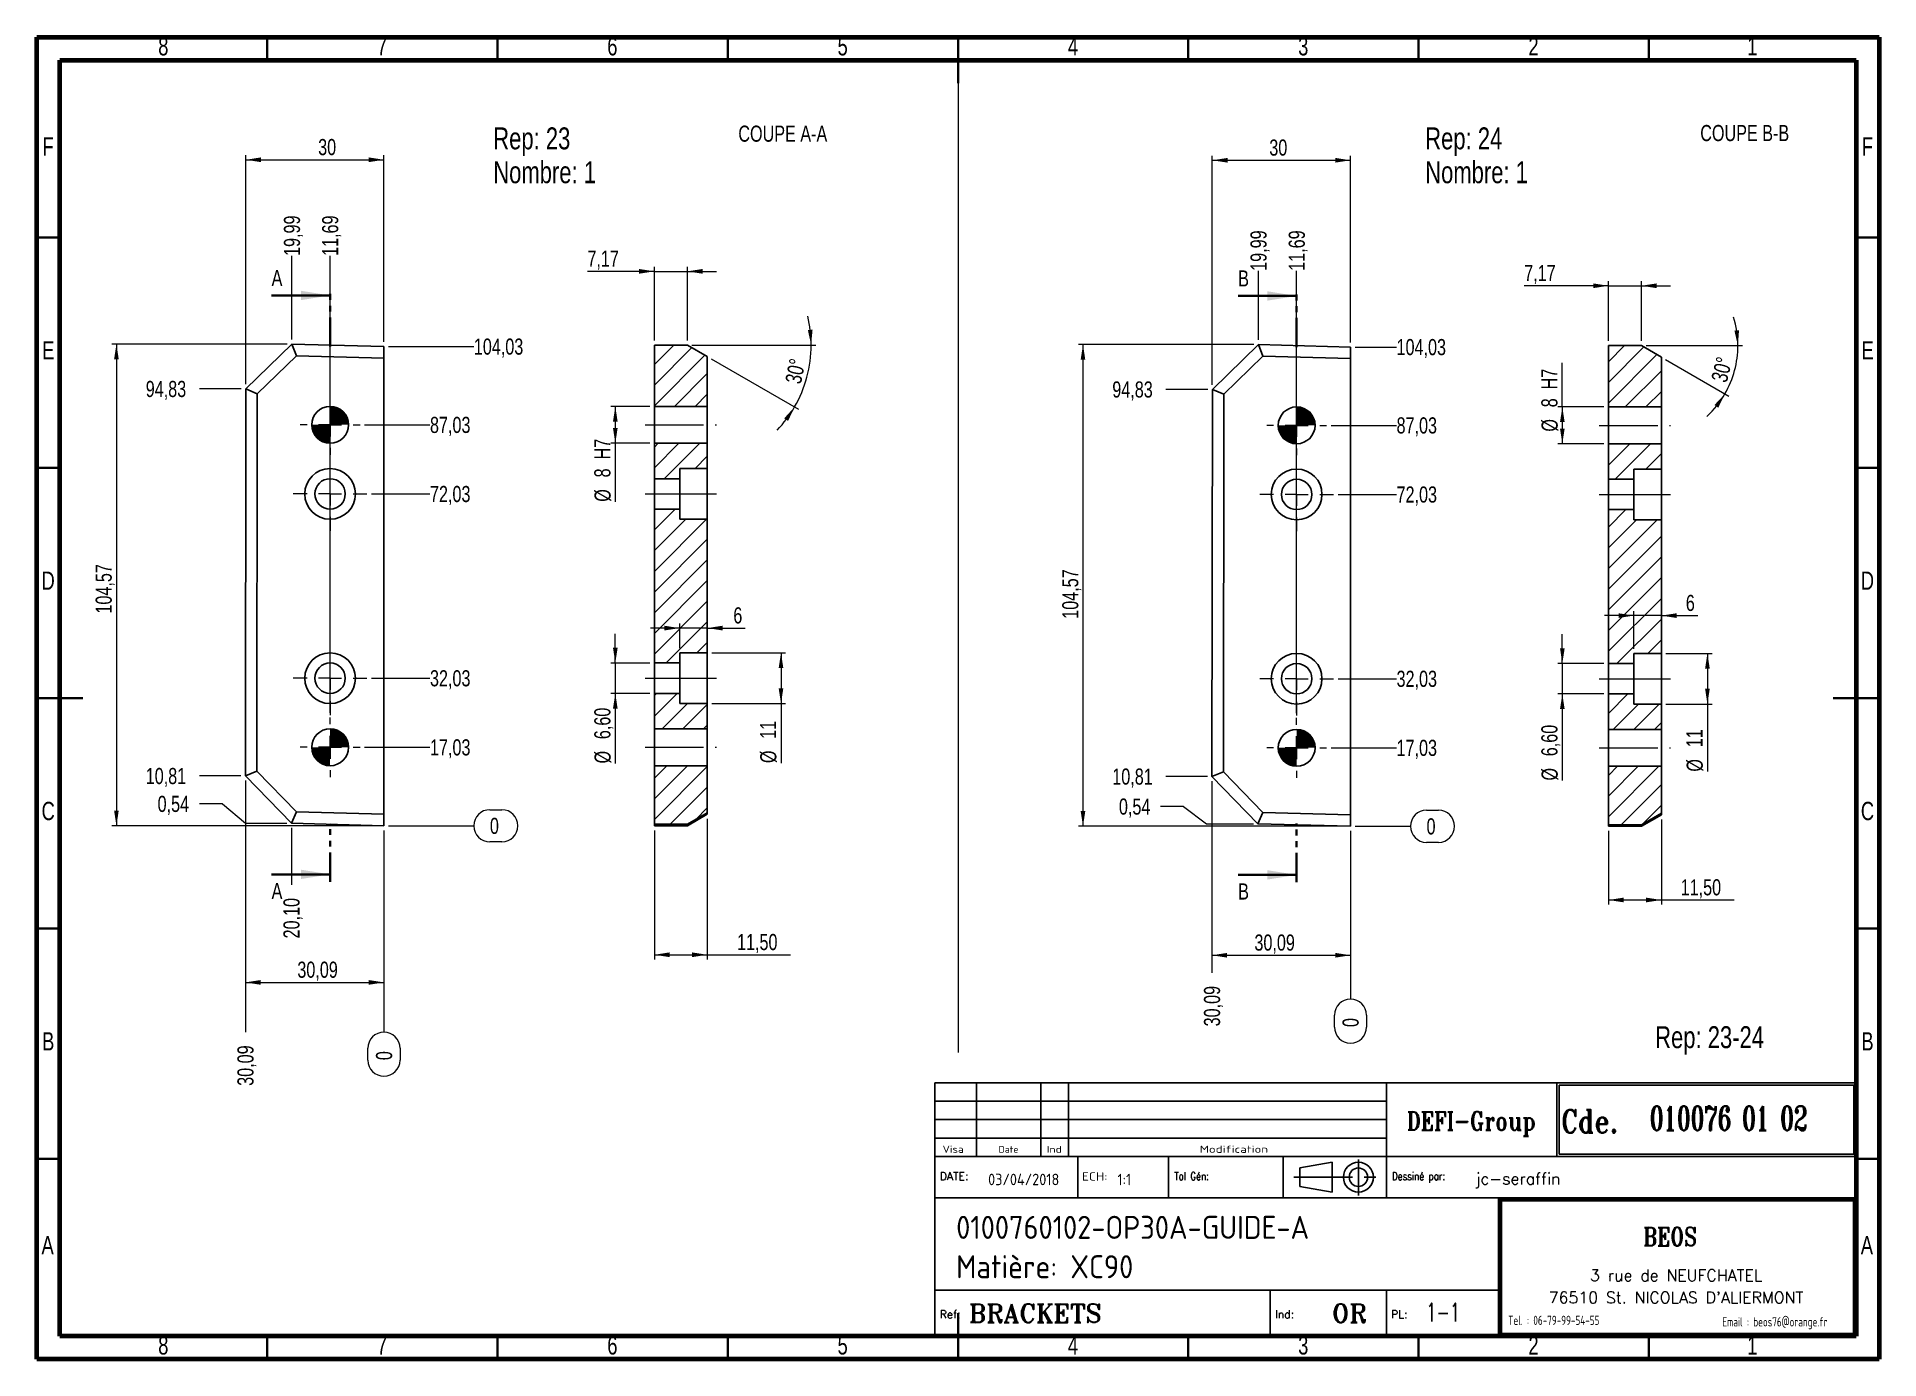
# Model space of a CAD drawing. Header units: millimetres. Extents: x 15 to 415, y 5 to 292.
import ezdxf

# ---------------------------------------------------------------- set-up
doc = ezdxf.new("R2010")
doc.units = ezdxf.units.MM
doc.linetypes.add('CENTERX2', pattern=[20.32, 12.7, -2.54, 2.54, -2.54])
doc.linetypes.add('PHANTOM', pattern=[12.7, 6.35, -1.27, 1.27, -1.27, 1.27, -1.27])
doc.layers.add('DIMENSIONS', color=176, linetype='Continuous')
doc.styles.add('SLDTEXTSTYLE0', font='TXT', dxfattribs={"width": 0.75})
doc.styles.add('SLDTEXTSTYLE1', font='ISOCP')
doc.styles.add('SLDTEXTSTYLE10', font='ISOCP', dxfattribs={"width": 1.147311})
doc.styles.add('SLDTEXTSTYLE11', font='ISOCP', dxfattribs={"width": 1.385904})
doc.styles.add('SLDTEXTSTYLE12', font='ISOCP', dxfattribs={"width": 1.246461})
doc.styles.add('SLDTEXTSTYLE13', font='ROMAND')
doc.styles.add('SLDTEXTSTYLE2', font='ROMANT', dxfattribs={"width": 0.8})
doc.styles.add('SLDTEXTSTYLE3', font='ISOCP', dxfattribs={"width": 0.8})
doc.styles.add('SLDTEXTSTYLE4', font='ROMANS', dxfattribs={"width": 0.8})
doc.styles.add('SLDTEXTSTYLE5', font='ROMANT')
doc.styles.add('SLDTEXTSTYLE6', font='ROMANS')
doc.styles.add('SLDTEXTSTYLE7', font='ROMANT', dxfattribs={"width": 0.65})
doc.styles.add('SLDTEXTSTYLE8', font='ISOCP', dxfattribs={"width": 1.446157})
doc.styles.add('SLDTEXTSTYLE9', font='ISOCP', dxfattribs={"width": 1.294402})
doc.dimstyles.new('SLDDIMSTYLE0', dxfattribs={"dimtxt": 3.5, "dimasz": 3.302, "dimexe": 0, "dimexo": 0.0625, "dimgap": 0.875, "dimtad": 0, "dimtih": 1, "dimtoh": 1, "dimdec": 0, "dimrnd": 1e-09, "dimdsep": 46, "dimtxsty": 'SLDTEXTSTYLE0', "dimblk1": 'NONE', "dimblk2": 'NONE', "dimsah": 1, "dimcen": 0.09, "dimadec": 0, "dimazin": 2, "dimtfac": 1, "dimtdec": 0, "dimtofl": 0, "dimtmove": 0, "dimatfit": 3, "dimldrblk": 'NONE', "dimfxl": 1, "dimfrac": 2, "dimtolj": 1, "dimtzin": 12, "dimarcsym": 0})
doc.dimstyles.new('SLDDIMSTYLE1', dxfattribs={"dimtxt": 3.5, "dimasz": 3.302, "dimexe": 0, "dimexo": 0.0625, "dimgap": 0.875, "dimtad": 0, "dimtih": 1, "dimtoh": 1, "dimrnd": 1e-09, "dimdsep": 46, "dimtxsty": 'SLDTEXTSTYLE0', "dimblk1": 'NONE', "dimblk2": 'NONE', "dimsah": 1, "dimcen": 0.09, "dimadec": 0, "dimazin": 2, "dimtfac": 1, "dimtofl": 0, "dimtmove": 0, "dimatfit": 3, "dimldrblk": 'NONE', "dimfxl": 1, "dimfrac": 2, "dimtolj": 1, "dimtzin": 12, "dimarcsym": 0})
doc.dimstyles.new('SLDDIMSTYLE2', dxfattribs={"dimtxt": 3.5, "dimasz": 3.302, "dimexe": 0, "dimexo": 0.0625, "dimgap": 0.875, "dimtad": 0, "dimtih": 1, "dimtoh": 1, "dimrnd": 1e-09, "dimzin": 12, "dimdsep": 46, "dimtxsty": 'SLDTEXTSTYLE0', "dimblk1": 'NONE', "dimblk2": 'NONE', "dimsah": 1, "dimcen": 0.09, "dimadec": 0, "dimazin": 3, "dimtfac": 1, "dimtofl": 0, "dimtmove": 0, "dimatfit": 3, "dimldrblk": 'NONE', "dimfxl": 1, "dimfrac": 2, "dimtolj": 1, "dimtzin": 12, "dimarcsym": 0})
doc.dimstyles.new('SLDDIMSTYLE3', dxfattribs={"dimtxt": 3.5, "dimasz": 3.302, "dimexe": 0, "dimexo": 0.0625, "dimgap": 0.875, "dimtad": 1, "dimrnd": 1e-09, "dimzin": 12, "dimdsep": 46, "dimtxsty": 'SLDTEXTSTYLE0', "dimsah": 1, "dimcen": 0.09, "dimadec": 0, "dimazin": 3, "dimtfac": 1, "dimtofl": 0, "dimtmove": 0, "dimatfit": 3, "dimfxl": 1, "dimfrac": 2, "dimtolj": 1, "dimtzin": 12, "dimarcsym": 0})
doc.dimstyles.new('SLDDIMSTYLE4', dxfattribs={"dimtxt": 3.5, "dimasz": 3.302, "dimexe": 0, "dimexo": 0.0625, "dimgap": 0.875, "dimtad": 1, "dimrnd": 1e-09, "dimzin": 12, "dimdsep": 46, "dimtxsty": 'SLDTEXTSTYLE0', "dimsah": 1, "dimcen": 0.09, "dimadec": 0, "dimazin": 3, "dimtfac": 1, "dimtmove": 0, "dimatfit": 0, "dimfxl": 1, "dimfrac": 2, "dimtolj": 1, "dimtzin": 12, "dimarcsym": 0})
doc.dimstyles.new('SLDDIMSTYLE5', dxfattribs={"dimtxt": 3.5, "dimasz": 3.302, "dimexe": 0, "dimexo": 0.0625, "dimgap": 0.875, "dimtad": 1, "dimdec": 4, "dimzin": 12, "dimdsep": 46, "dimtxsty": 'SLDTEXTSTYLE0', "dimsah": 1, "dimcen": 0.09, "dimadec": 1, "dimazin": 3, "dimtfac": 1, "dimtdec": 1, "dimtofl": 0, "dimtmove": 0, "dimatfit": 3, "dimfxl": 1, "dimfrac": 2, "dimtolj": 1, "dimtzin": 12, "dimarcsym": 0})

msp = doc.modelspace()

# ---------------------------------------------------------------- texts
at = {"color": 7, "linetype": 'Continuous', "lineweight": 0, "style": 'SLDTEXTSTYLE0'}
for s, insert, char_height, attachment_point in [('8', (42.46004, 291.97306), 3.96875, 2), ('6', (139.96004, 291.97306), 3.96875, 2), ('3', (289.96004, 291.97306), 3.96875, 2), ('2', (339.96004, 291.97306), 3.96875, 2), ('7', (89.96004, 291.97306), 3.96875, 2), ('5', (189.96004, 291.97306), 3.96875, 2), ('4', (239.96004, 291.97306), 3.96875, 2), ('1', (387.46004, 291.97306), 3.96875, 2), ('COUPE A-A', (176.96195, 272.76749), 3.5, 2), ('COUPE B-B', (385.81415, 272.90309), 3.5, 2), ('F', (17.45774, 270.22306), 3.96875, 2), ('F', (412.45774, 270.22306), 3.96875, 2), ('E', (17.50781, 225.97306), 3.96875, 2), ('E', (412.50781, 225.97306), 3.96875, 2), ('D', (17.45269, 175.97306), 3.96875, 2), ('D', (412.45269, 175.97306), 3.96875, 2), ('C', (17.45866, 125.97306), 3.96875, 2), ('C', (412.45866, 125.97306), 3.96875, 2), ('Rep: 23-24', (366.36364, 77.26883), 4.7625, 1), ('B', (17.4706, 75.97306), 3.96875, 2), ('B', (412.4706, 75.97306), 3.96875, 2), ('A', (17.33969, 31.72306), 3.96875, 2), ('A', (412.33969, 31.72306), 3.96875, 2), ('8', (42.46004, 9.97306), 3.96875, 2), ('7', (89.96004, 9.97306), 3.96875, 2), ('6', (139.96004, 9.97306), 3.96875, 2), ('5', (189.96004, 9.97306), 3.96875, 2), ('4', (239.96004, 9.97306), 3.96875, 2), ('3', (289.96004, 9.97306), 3.96875, 2), ('2', (339.96004, 9.97306), 3.96875, 2), ('1', (387.46004, 9.97306), 3.96875, 2)]:
    msp.add_mtext(s, dxfattribs=dict(at, insert=insert, char_height=char_height, attachment_point=attachment_point))
at = {"color": 7, "linetype": 'Continuous', "char_height": 3.5, "attachment_point": 1, "style": 'SLDTEXTSTYLE0'}
for s, insert in [('A', (65.96996, 241.45499)), ('B', (275.83059, 241.3437)), ('A', (65.96996, 108.38268)), ('B', (275.83059, 108.27139))]:
    msp.add_mtext(s, dxfattribs=dict(at, insert=insert))
at = {"layer": 'DIMENSIONS'}
for s, insert, char_height, attachment_point, style in [('DEFI-Group', (326.4195, 58.70072), 4, 2, 'SLDTEXTSTYLE2'), ('Cde.', (346, 59.12589), 5, 1, 'SLDTEXTSTYLE2'), ('010076 01 02', (365.23096, 59.93983), 5.2916667, 1, 'SLDTEXTSTYLE7'), ('Visa', (211.6551, 51.34751), 1.567052, 1, 'SLDTEXTSTYLE12'), ('Date', (223.82407, 51.28334), 1.492431, 1, 'SLDTEXTSTYLE10'), ('Ind', (234.25446, 51.28334), 1.492431, 1, 'SLDTEXTSTYLE11'), ('Modification', (267.48919, 51.34751), 1.5670523, 1, 'SLDTEXTSTYLE8'), ('DATE:', (211.03411, 45.59841), 1.727675, 1, 'SLDTEXTSTYLE6'), ('03/04/2018', (221.53289, 45.25347), 2.5, 1, 'SLDTEXTSTYLE1'), ('ECH:', (241.91066, 45.55991), 1.814059, 1, 'SLDTEXTSTYLE9'), ('1:1', (249.61977, 45.24035), 2.5, 1, 'SLDTEXTSTYLE1'), ('Tol Gén:', (261.95157, 45.59841), 1.727675, 1, 'SLDTEXTSTYLE4'), ('Dessiné par:', (309.22087, 45.59841), 1.7276752, 1, 'SLDTEXTSTYLE4'), ('jc-seraffin', (327.35515, 45.41997), 2.5, 1, 'SLDTEXTSTYLE5'), ('0100760102-OP30A-GUIDE-A', (214.60273, 36.10658), 5, 1, 'SLDTEXTSTYLE1'), ('BEOS', (369.57079, 33.59488), 4, 2, 'SLDTEXTSTYLE2'), ('Matière: XC90', (214.60273, 27.56351), 5, 1, 'SLDTEXTSTYLE1'), ('3 rue de NEUFCHATEL', (370.90924, 24.44835), 2.5, 2, 'SLDTEXTSTYLE13'), ('BRACKETS', (217.33673, 16.95138), 4, 1, 'SLDTEXTSTYLE5'), ('OR', (296.19394, 16.95138), 4, 1, 'SLDTEXTSTYLE5'), ('1-1', (316.65089, 17.17305), 4, 1, 'SLDTEXTSTYLE7'), ("76510 St. NICOLAS D'ALIERMONT", (370.90254, 19.62324), 2.5, 2, 'SLDTEXTSTYLE13'), ('Ref:', (211.03411, 15.59841), 1.727675, 1, 'SLDTEXTSTYLE6'), ('Ind:', (283.82565, 15.59841), 1.727675, 1, 'SLDTEXTSTYLE6'), ('PL:', (309.03411, 15.59841), 1.727675, 1, 'SLDTEXTSTYLE6'), ('Tel. : 06-79-99-54-55', (344.36027, 14.42858), 2, 2, 'SLDTEXTSTYLE3'), ('Email : beos76@orange.fr', (392.37248, 14.0972), 2, 2, 'SLDTEXTSTYLE3')]:
    msp.add_mtext(s, dxfattribs=dict(at, insert=insert, char_height=char_height, attachment_point=attachment_point, style=style))

# ---------------------------------------------------------------- blocks, each defined once
blk = doc.blocks.new('SW_NOTE_0')
at = {"color": 0, "linetype": 'Continuous', "lineweight": 0, "char_height": 4.763, "attachment_point": 1, "style": 'SLDTEXTSTYLE0'}
for s, insert in [('Rep: 23', (0, 6.14)), ('Nombre: 1', (0, -1.21))]:
    blk.add_mtext(s, dxfattribs=dict(at, insert=insert))
blk = doc.blocks.new('SW_NOTE_1')
at = {"color": 0, "linetype": 'Continuous', "lineweight": 0, "char_height": 4.763, "attachment_point": 1, "style": 'SLDTEXTSTYLE0'}
for s, insert in [('Rep: 24', (0, 6.14)), ('Nombre: 1', (0, -1.21))]:
    blk.add_mtext(s, dxfattribs=dict(at, insert=insert))
blk = doc.blocks.new('_D')
at = {"color": 7, "linetype": 'Continuous', "lineweight": 18}
for p, q in [((113.37, 124.27), (115.96, 124.27)), ((91.36, 120.78), (109.88, 120.78)), ((115.96, 117.29), (113.37, 117.29))]:
    blk.add_line(p, q, dxfattribs=at)
for centre, start, end in [((113.37, 120.78), 90, 270), ((115.96, 120.78), 270, 90)]:
    blk.add_arc(centre, 3.49, start, end, dxfattribs=at)
at = {"color": 7, "linetype": 'Continuous', "lineweight": 18, "insert": (113.37, 122.51), "char_height": 3.5, "attachment_point": 1, "style": 'SLDTEXTSTYLE0'}
blk.add_mtext('0', dxfattribs=at)
blk = doc.blocks.new('_None')
blk = doc.blocks.new('_D_1')
at = {"color": 7, "linetype": 'Continuous', "lineweight": 18}
for p, q in [((55.28, 125.54), (50.28, 125.54)), ((55.28, 125.54), (60.28, 121.32)), ((60.28, 121.32), (69.27, 121.32))]:
    blk.add_line(p, q, dxfattribs=at)
at = {"color": 7, "linetype": 'Continuous', "lineweight": 18, "insert": (41.22, 127.28), "char_height": 3.5, "attachment_point": 1, "style": 'SLDTEXTSTYLE0'}
blk.add_mtext('0,54', dxfattribs=at)
blk = doc.blocks.new('_D_2')
at = {"color": 7, "linetype": 'Continuous', "lineweight": 18}
blk.add_line((59.28, 131.59), (50.28, 131.59), dxfattribs=at)
at = {"color": 7, "linetype": 'Continuous', "lineweight": 18, "insert": (38.64, 133.33), "char_height": 3.5, "attachment_point": 1, "style": 'SLDTEXTSTYLE0'}
blk.add_mtext('10,81', dxfattribs=at)
blk = doc.blocks.new('_D_3')
at = {"color": 7, "linetype": 'Continuous', "lineweight": 18}
blk.add_line((86.17, 137.81), (100.36, 137.81), dxfattribs=at)
at = {"color": 7, "linetype": 'Continuous', "lineweight": 18, "insert": (100.36, 139.55), "char_height": 3.5, "attachment_point": 1, "style": 'SLDTEXTSTYLE0'}
blk.add_mtext('17,03', dxfattribs=at)
blk = doc.blocks.new('_D_4')
at = {"color": 7, "linetype": 'Continuous', "lineweight": 18}
blk.add_line((87.67, 152.81), (100.36, 152.81), dxfattribs=at)
at = {"color": 7, "linetype": 'Continuous', "lineweight": 18, "insert": (100.36, 154.55), "char_height": 3.5, "attachment_point": 1, "style": 'SLDTEXTSTYLE0'}
blk.add_mtext('32,03', dxfattribs=at)
blk = doc.blocks.new('_D_5')
at = {"color": 7, "linetype": 'Continuous', "lineweight": 18}
blk.add_line((87.67, 192.81), (100.36, 192.81), dxfattribs=at)
at = {"color": 7, "linetype": 'Continuous', "lineweight": 18, "insert": (100.36, 194.55), "char_height": 3.5, "attachment_point": 1, "style": 'SLDTEXTSTYLE0'}
blk.add_mtext('72,03', dxfattribs=at)
blk = doc.blocks.new('_D_6')
at = {"color": 7, "linetype": 'Continuous', "lineweight": 18}
blk.add_line((86.17, 207.81), (100.36, 207.81), dxfattribs=at)
at = {"color": 7, "linetype": 'Continuous', "lineweight": 18, "insert": (100.36, 209.55), "char_height": 3.5, "attachment_point": 1, "style": 'SLDTEXTSTYLE0'}
blk.add_mtext('87,03', dxfattribs=at)
blk = doc.blocks.new('_D_7')
at = {"color": 7, "linetype": 'Continuous', "lineweight": 18}
blk.add_line((59.36, 215.62), (50.28, 215.62), dxfattribs=at)
at = {"color": 7, "linetype": 'Continuous', "lineweight": 18, "insert": (38.64, 217.35), "char_height": 3.5, "attachment_point": 1, "style": 'SLDTEXTSTYLE0'}
blk.add_mtext('94,83', dxfattribs=at)
blk = doc.blocks.new('_D_8')
at = {"color": 7, "linetype": 'Continuous', "lineweight": 18}
blk.add_line((91.36, 224.81), (109.88, 224.81), dxfattribs=at)
at = {"color": 7, "linetype": 'Continuous', "lineweight": 18, "insert": (109.88, 226.55), "char_height": 3.5, "attachment_point": 1, "style": 'SLDTEXTSTYLE0'}
blk.add_mtext('104,03', dxfattribs=at)
blk = doc.blocks.new('_D_9')
at = {"color": 7, "linetype": 'Continuous', "lineweight": 18}
for p, q in [((90.36, 119.78), (90.36, 75.97)), ((86.87, 69.9), (86.87, 72.48)), ((93.85, 72.48), (93.85, 69.9))]:
    blk.add_line(p, q, dxfattribs=at)
for centre, start, end in [((90.36, 72.48), 0, 180), ((90.36, 69.9), 180, 0)]:
    blk.add_arc(centre, 3.49, start, end, dxfattribs=at)
at = {"color": 7, "linetype": 'Continuous', "lineweight": 18, "insert": (88.63, 69.9), "char_height": 3.5, "attachment_point": 1, "rotation": 90, "style": 'SLDTEXTSTYLE0'}
blk.add_mtext('0', dxfattribs=at)
blk = doc.blocks.new('_D_10')
at = {"color": 7, "linetype": 'Continuous', "lineweight": 18}
blk.add_line((78.67, 145.31), (78.67, 244.47), dxfattribs=at)
at = {"color": 7, "linetype": 'Continuous', "lineweight": 18, "insert": (76.94, 244.47), "char_height": 3.5, "attachment_point": 1, "rotation": 90, "style": 'SLDTEXTSTYLE0'}
blk.add_mtext('11,69', dxfattribs=at)
blk = doc.blocks.new('_D_11')
at = {"color": 7, "linetype": 'Continuous', "lineweight": 18}
blk.add_line((70.37, 226.35), (70.37, 244.47), dxfattribs=at)
at = {"color": 7, "linetype": 'Continuous', "lineweight": 18, "insert": (68.64, 244.47), "char_height": 3.5, "attachment_point": 1, "rotation": 90, "style": 'SLDTEXTSTYLE0'}
blk.add_mtext('19,99', dxfattribs=at)
blk = doc.blocks.new('_D_12')
at = {"color": 7, "linetype": 'Continuous', "lineweight": 18}
blk.add_line((70.27, 120.32), (70.27, 107.96), dxfattribs=at)
at = {"color": 7, "linetype": 'Continuous', "lineweight": 18, "insert": (68.53, 96.32), "char_height": 3.5, "attachment_point": 1, "rotation": 90, "style": 'SLDTEXTSTYLE0'}
blk.add_mtext('20,10', dxfattribs=at)
blk = doc.blocks.new('_D_13')
at = {"color": 7, "linetype": 'Continuous', "lineweight": 18}
blk.add_line((60.28, 130.59), (60.28, 75.97), dxfattribs=at)
at = {"color": 7, "linetype": 'Continuous', "lineweight": 18, "insert": (58.54, 64.33), "char_height": 3.5, "attachment_point": 1, "rotation": 90, "style": 'SLDTEXTSTYLE0'}
blk.add_mtext('30,09', dxfattribs=at)
blk = doc.blocks.new('_D_14')
at = {"color": 7, "linetype": 'Continuous', "lineweight": 18}
for p, q in [((69.37, 225.35), (31.28, 225.35)), ((32.28, 225.35), (32.28, 120.78)), ((89.36, 120.78), (31.28, 120.78))]:
    blk.add_line(p, q, dxfattribs=at)
for points in [[(32.28, 225.35), (31.77, 222.05), (32.78, 222.05)], [(32.28, 120.78), (32.78, 124.08), (31.77, 124.08)]]:
    blk.add_solid(points, dxfattribs=at)
at = {"color": 7, "linetype": 'Continuous', "lineweight": 18, "insert": (27.76, 166.84), "char_height": 3.5, "attachment_point": 1, "rotation": 90, "style": 'SLDTEXTSTYLE0'}
blk.add_mtext('104,57', dxfattribs=at)
blk = doc.blocks.new('_D_15')
at = {"color": 7, "linetype": 'Continuous', "lineweight": 18}
for p, q in [((60.28, 130.59), (60.28, 85.78)), ((90.36, 119.78), (90.36, 85.78)), ((60.28, 86.78), (90.36, 86.78))]:
    blk.add_line(p, q, dxfattribs=at)
for points in [[(60.28, 86.78), (63.58, 86.27), (63.58, 87.29)], [(90.36, 86.78), (87.06, 87.29), (87.06, 86.27)]]:
    blk.add_solid(points, dxfattribs=at)
at = {"color": 7, "linetype": 'Continuous', "lineweight": 18, "insert": (71.56, 91.29), "char_height": 3.5, "attachment_point": 1, "style": 'SLDTEXTSTYLE0'}
blk.add_mtext('30,09', dxfattribs=at)
blk = doc.blocks.new('_D_16')
at = {"color": 7, "linetype": 'Continuous', "lineweight": 18}
for p, q in [((60.36, 216.62), (60.36, 266.35)), ((60.36, 265.35), (90.36, 265.35)), ((90.36, 225.81), (90.36, 266.35))]:
    blk.add_line(p, q, dxfattribs=at)
for points in [[(60.36, 265.35), (63.66, 264.84), (63.66, 265.86)], [(90.36, 265.35), (87.06, 265.86), (87.06, 264.84)]]:
    blk.add_solid(points, dxfattribs=at)
at = {"color": 7, "linetype": 'Continuous', "lineweight": 18, "insert": (76.08, 269.86), "char_height": 3.5, "attachment_point": 1, "style": 'SLDTEXTSTYLE0'}
blk.add_mtext('30', dxfattribs=at)
blk = doc.blocks.new('SW_CENTERMARKSYMBOL_0')
at = {"color": 0, "linetype": 'Continuous', "lineweight": 0}
for p, q in [((0, 5), (0, 6.5)), ((-5, 0), (-6.5, 0)), ((0, 0), (-2.5, 0)), ((0, 0), (0, 2.5)), ((0, 0), (0, -2.5)), ((0, 0), (2.5, 0)), ((5, 0), (6.5, 0)), ((0, -5), (0, -6.5))]:
    blk.add_line(p, q, dxfattribs=at)
blk = doc.blocks.new('SW_CENTERMARKSYMBOL_1')
at = {"color": 0, "linetype": 'Continuous', "lineweight": 0}
for p, q in [((0, 5), (0, 6.5)), ((-5, 0), (-6.5, 0)), ((0, 0), (-2.5, 0)), ((0, 0), (0, 2.5)), ((0, 0), (0, -2.5)), ((0, 0), (2.5, 0)), ((5, 0), (6.5, 0)), ((0, -5), (0, -6.5))]:
    blk.add_line(p, q, dxfattribs=at)
blk = doc.blocks.new('SW_CENTERMARKSYMBOL_2')
at = {"color": 0, "linetype": 'Continuous', "lineweight": 0}
for p, q in [((0, 5), (0, 8)), ((-5, 0), (-8, 0)), ((0, 0), (-2.5, 0)), ((0, 0), (0, 2.5)), ((0, 0), (0, -2.5)), ((0, 0), (2.5, 0)), ((5, 0), (8, 0)), ((0, -5), (0, -8))]:
    blk.add_line(p, q, dxfattribs=at)
blk = doc.blocks.new('SW_CENTERMARKSYMBOL_3')
at = {"color": 0, "linetype": 'Continuous', "lineweight": 0}
for p, q in [((0, 5), (0, 8)), ((-5, 0), (-8, 0)), ((0, 0), (-2.5, 0)), ((0, 0), (0, 2.5)), ((0, 0), (0, -2.5)), ((0, 0), (2.5, 0)), ((5, 0), (8, 0)), ((0, -5), (0, -8))]:
    blk.add_line(p, q, dxfattribs=at)
blk = doc.blocks.new('SW_DOWELSYMBOL_0')
at = {"linetype": 'Continuous', "lineweight": 0}
h = blk.add_hatch(color=0, dxfattribs=at)
edge = h.paths.add_edge_path(flags=0)
edge.add_arc((0, 0), 4, 0, 90)
edge.add_line((0, 4), (0, 0))
edge.add_line((0, 0), (4, 0))
h = blk.add_hatch(color=0, dxfattribs=at)
edge = h.paths.add_edge_path(flags=0)
edge.add_arc((0, 0), 4, 180, 270)
edge.add_line((0, -4), (0, 0))
edge.add_line((0, 0), (-4, 0))
at = {"color": 0, "linetype": 'Continuous', "lineweight": 0}
blk.add_circle((0, 0), 4, dxfattribs=at)
blk = doc.blocks.new('SW_DOWELSYMBOL_1')
at = {"linetype": 'Continuous', "lineweight": 0}
h = blk.add_hatch(color=0, dxfattribs=at)
edge = h.paths.add_edge_path(flags=0)
edge.add_arc((0, 0), 4, 0, 90)
edge.add_line((0, 4), (0, 0))
edge.add_line((0, 0), (4, 0))
h = blk.add_hatch(color=0, dxfattribs=at)
edge = h.paths.add_edge_path(flags=0)
edge.add_arc((0, 0), 4, 180, 270)
edge.add_line((0, -4), (0, 0))
edge.add_line((0, 0), (-4, 0))
at = {"color": 0, "linetype": 'Continuous', "lineweight": 0}
blk.add_circle((0, 0), 4, dxfattribs=at)
blk = doc.blocks.new('_D_17')
at = {"color": 7, "linetype": 'Continuous', "lineweight": 18}
for p, q in [((160.57, 122.28), (160.57, 91.78)), ((149.07, 119.78), (149.07, 91.78)), ((149.07, 92.78), (160.57, 92.78)), ((160.57, 92.78), (178.66, 92.78))]:
    blk.add_line(p, q, dxfattribs=at)
for points in [[(149.07, 92.78), (152.37, 92.27), (152.37, 93.29)], [(160.57, 92.78), (157.27, 93.29), (157.27, 92.27)]]:
    blk.add_solid(points, dxfattribs=at)
at = {"color": 7, "linetype": 'Continuous', "lineweight": 18, "insert": (167.02, 97.29), "char_height": 3.5, "attachment_point": 1, "style": 'SLDTEXTSTYLE0'}
blk.add_mtext('11,50', dxfattribs=at)
blk = doc.blocks.new('_D_18')
at = {"color": 7, "linetype": 'Continuous', "lineweight": 18}
for p, q in [((149.07, 241.13), (134.54, 241.13)), ((149.07, 226.13), (149.07, 242.13)), ((149.07, 241.13), (156.24, 241.13)), ((156.24, 226.13), (156.24, 242.13)), ((156.24, 241.13), (162.59, 241.13))]:
    blk.add_line(p, q, dxfattribs=at)
for points in [[(149.07, 241.13), (145.77, 241.64), (145.77, 240.62)], [(156.24, 241.13), (159.54, 240.62), (159.54, 241.64)]]:
    blk.add_solid(points, dxfattribs=at)
at = {"color": 7, "linetype": 'Continuous', "lineweight": 18, "insert": (134.54, 245.64), "char_height": 3.5, "attachment_point": 1, "style": 'SLDTEXTSTYLE0'}
blk.add_mtext('7,17', dxfattribs=at)
blk = doc.blocks.new('_D_19')
at = {"color": 7, "linetype": 'Continuous', "lineweight": 18}
for p, q in [((157.24, 225.13), (184.11, 225.13)), ((161.43, 222.13), (180.38, 211.19))]:
    blk.add_line(p, q, dxfattribs=at)
for start, end in [(0, 13.4578), (329.9911, 0), (316.5333, 329.9911)]:
    blk.add_arc((156.24, 225.13), 26.87, start, end, dxfattribs=at)
for points in [[(183.11, 225.13), (183.42, 228.46), (182.4, 228.39)], [(179.51, 211.69), (177.26, 209.22), (178.11, 208.65)]]:
    blk.add_solid(points, dxfattribs=at)
at = {"color": 7, "linetype": 'Continuous', "lineweight": 18, "insert": (177.44, 217.2), "char_height": 3.5, "attachment_point": 1, "rotation": 78.4524, "style": 'SLDTEXTSTYLE0'}
blk.add_mtext('30°', dxfattribs=at)
blk = doc.blocks.new('_D_20')
at = {"color": 7, "linetype": 'Continuous', "lineweight": 18}
for p, q in [((161.57, 158.31), (177.57, 158.31)), ((176.57, 158.31), (176.57, 147.31)), ((161.57, 147.31), (177.57, 147.31)), ((176.57, 147.31), (176.57, 134.39))]:
    blk.add_line(p, q, dxfattribs=at)
for points in [[(176.57, 158.31), (176.06, 155.01), (177.08, 155.01)], [(176.57, 147.31), (177.08, 150.62), (176.06, 150.62)]]:
    blk.add_solid(points, dxfattribs=at)
at = {"color": 7, "linetype": 'Continuous', "lineweight": 18, "char_height": 3.5, "attachment_point": 1, "rotation": 90, "style": 'SLDTEXTSTYLE0'}
for s, insert in [('11', (172, 139.67)), ('%%c', (172.06, 134.39))]:
    blk.add_mtext(s, dxfattribs=dict(at, insert=insert))
blk = doc.blocks.new('_D_21')
at = {"color": 7, "linetype": 'Continuous', "lineweight": 18}
for p, q in [((154.57, 159.31), (154.57, 164.69)), ((154.57, 163.69), (148.22, 163.69)), ((160.57, 163.69), (154.57, 163.69)), ((160.57, 163.69), (168.81, 163.69))]:
    blk.add_line(p, q, dxfattribs=at)
for points in [[(154.57, 163.69), (151.27, 164.2), (151.27, 163.18)], [(160.57, 163.69), (163.87, 163.18), (163.87, 164.2)]]:
    blk.add_solid(points, dxfattribs=at)
at = {"color": 7, "linetype": 'Continuous', "lineweight": 18, "insert": (166.22, 168.2), "char_height": 3.5, "attachment_point": 1, "style": 'SLDTEXTSTYLE0'}
blk.add_mtext('6', dxfattribs=at)
blk = doc.blocks.new('_D_22')
at = {"color": 7, "linetype": 'Continuous', "lineweight": 18}
for p, q in [((140.6, 156.11), (140.6, 162.46)), ((148.07, 156.11), (139.6, 156.11)), ((140.6, 156.11), (140.6, 149.51)), ((148.07, 149.51), (139.6, 149.51)), ((140.6, 149.51), (140.6, 134.31))]:
    blk.add_line(p, q, dxfattribs=at)
for points in [[(140.6, 156.11), (141.1, 159.42), (140.09, 159.42)], [(140.6, 149.51), (140.09, 146.21), (141.1, 146.21)]]:
    blk.add_solid(points, dxfattribs=at)
at = {"color": 7, "linetype": 'Continuous', "lineweight": 18, "char_height": 3.5, "attachment_point": 1, "rotation": 90, "style": 'SLDTEXTSTYLE0'}
for s, insert in [('6,60', (136.03, 139.58)), ('%%c', (136.08, 134.31))]:
    blk.add_mtext(s, dxfattribs=dict(at, insert=insert))
blk = doc.blocks.new('_D_23')
at = {"color": 7, "linetype": 'Continuous', "lineweight": 18}
for p, q in [((148.07, 211.81), (139.6, 211.81)), ((140.6, 211.81), (140.6, 203.81)), ((148.07, 203.81), (139.6, 203.81)), ((140.6, 203.81), (140.6, 191.12))]:
    blk.add_line(p, q, dxfattribs=at)
for points in [[(140.6, 211.81), (140.09, 208.51), (141.1, 208.51)], [(140.6, 203.81), (141.1, 207.12), (140.09, 207.12)]]:
    blk.add_solid(points, dxfattribs=at)
at = {"color": 7, "linetype": 'Continuous', "lineweight": 18, "char_height": 3.5, "attachment_point": 1, "rotation": 90, "style": 'SLDTEXTSTYLE0'}
for s, insert in [('H7', (136.03, 200.3)), ('8', (136.03, 196.4)), ('%%c', (136.08, 191.12))]:
    blk.add_mtext(s, dxfattribs=dict(at, insert=insert))
blk = doc.blocks.new('_D_24')
at = {"color": 7, "linetype": 'Continuous', "lineweight": 18}
for p, q in [((316.73, 124.16), (319.32, 124.16)), ((301.22, 120.67), (313.25, 120.67)), ((319.32, 117.18), (316.73, 117.18))]:
    blk.add_line(p, q, dxfattribs=at)
for centre, start, end in [((316.73, 120.67), 90, 270), ((319.32, 120.67), 270, 90)]:
    blk.add_arc(centre, 3.49, start, end, dxfattribs=at)
at = {"color": 7, "linetype": 'Continuous', "lineweight": 18, "insert": (316.73, 122.4), "char_height": 3.5, "attachment_point": 1, "style": 'SLDTEXTSTYLE0'}
blk.add_mtext('0', dxfattribs=at)
blk = doc.blocks.new('_D_25')
at = {"color": 7, "linetype": 'Continuous', "lineweight": 18}
for p, q in [((263.99, 124.96), (258.99, 124.96)), ((263.99, 124.96), (268.99, 121.21)), ((268.99, 121.21), (279.13, 121.21))]:
    blk.add_line(p, q, dxfattribs=at)
at = {"color": 7, "linetype": 'Continuous', "lineweight": 18, "insert": (249.94, 126.7), "char_height": 3.5, "attachment_point": 1, "style": 'SLDTEXTSTYLE0'}
blk.add_mtext('0,54', dxfattribs=at)
blk = doc.blocks.new('_D_26')
at = {"color": 7, "linetype": 'Continuous', "lineweight": 18}
blk.add_line((269.14, 131.48), (260.14, 131.48), dxfattribs=at)
at = {"color": 7, "linetype": 'Continuous', "lineweight": 18, "insert": (248.5, 133.21), "char_height": 3.5, "attachment_point": 1, "style": 'SLDTEXTSTYLE0'}
blk.add_mtext('10,81', dxfattribs=at)
blk = doc.blocks.new('_D_27')
at = {"color": 7, "linetype": 'Continuous', "lineweight": 18}
blk.add_line((296.03, 137.7), (310.22, 137.7), dxfattribs=at)
at = {"color": 7, "linetype": 'Continuous', "lineweight": 18, "insert": (310.22, 139.44), "char_height": 3.5, "attachment_point": 1, "style": 'SLDTEXTSTYLE0'}
blk.add_mtext('17,03', dxfattribs=at)
blk = doc.blocks.new('_D_28')
at = {"color": 7, "linetype": 'Continuous', "lineweight": 18}
blk.add_line((297.53, 152.7), (310.22, 152.7), dxfattribs=at)
at = {"color": 7, "linetype": 'Continuous', "lineweight": 18, "insert": (310.22, 154.44), "char_height": 3.5, "attachment_point": 1, "style": 'SLDTEXTSTYLE0'}
blk.add_mtext('32,03', dxfattribs=at)
blk = doc.blocks.new('_D_29')
at = {"color": 7, "linetype": 'Continuous', "lineweight": 18}
blk.add_line((297.53, 192.7), (310.22, 192.7), dxfattribs=at)
at = {"color": 7, "linetype": 'Continuous', "lineweight": 18, "insert": (310.22, 194.44), "char_height": 3.5, "attachment_point": 1, "style": 'SLDTEXTSTYLE0'}
blk.add_mtext('72,03', dxfattribs=at)
blk = doc.blocks.new('_D_30')
at = {"color": 7, "linetype": 'Continuous', "lineweight": 18}
blk.add_line((296.03, 207.7), (310.22, 207.7), dxfattribs=at)
at = {"color": 7, "linetype": 'Continuous', "lineweight": 18, "insert": (310.22, 209.44), "char_height": 3.5, "attachment_point": 1, "style": 'SLDTEXTSTYLE0'}
blk.add_mtext('87,03', dxfattribs=at)
blk = doc.blocks.new('_D_31')
at = {"color": 7, "linetype": 'Continuous', "lineweight": 18}
blk.add_line((269.22, 215.5), (260.14, 215.5), dxfattribs=at)
at = {"color": 7, "linetype": 'Continuous', "lineweight": 18, "insert": (248.5, 217.24), "char_height": 3.5, "attachment_point": 1, "style": 'SLDTEXTSTYLE0'}
blk.add_mtext('94,83', dxfattribs=at)
blk = doc.blocks.new('_D_32')
at = {"color": 7, "linetype": 'Continuous', "lineweight": 18}
blk.add_line((301.22, 224.7), (310.22, 224.7), dxfattribs=at)
at = {"color": 7, "linetype": 'Continuous', "lineweight": 18, "insert": (310.22, 226.44), "char_height": 3.5, "attachment_point": 1, "style": 'SLDTEXTSTYLE0'}
blk.add_mtext('104,03', dxfattribs=at)
blk = doc.blocks.new('_D_33')
at = {"color": 7, "linetype": 'Continuous', "lineweight": 18}
for p, q in [((300.22, 119.67), (300.22, 83.16)), ((296.73, 77.09), (296.73, 79.67)), ((303.71, 79.67), (303.71, 77.09))]:
    blk.add_line(p, q, dxfattribs=at)
for centre, start, end in [((300.22, 79.67), 0, 180), ((300.22, 77.09), 180, 0)]:
    blk.add_arc(centre, 3.49, start, end, dxfattribs=at)
at = {"color": 7, "linetype": 'Continuous', "lineweight": 18, "insert": (298.49, 77.09), "char_height": 3.5, "attachment_point": 1, "rotation": 90, "style": 'SLDTEXTSTYLE0'}
blk.add_mtext('0', dxfattribs=at)
blk = doc.blocks.new('_D_34')
at = {"color": 7, "linetype": 'Continuous', "lineweight": 18}
blk.add_line((288.53, 145.2), (288.53, 241.24), dxfattribs=at)
at = {"color": 7, "linetype": 'Continuous', "lineweight": 18, "insert": (286.8, 241.24), "char_height": 3.5, "attachment_point": 1, "rotation": 90, "style": 'SLDTEXTSTYLE0'}
blk.add_mtext('11,69', dxfattribs=at)
blk = doc.blocks.new('_D_35')
at = {"color": 7, "linetype": 'Continuous', "lineweight": 18}
blk.add_line((280.23, 226.24), (280.23, 241.24), dxfattribs=at)
at = {"color": 7, "linetype": 'Continuous', "lineweight": 18, "insert": (278.5, 241.24), "char_height": 3.5, "attachment_point": 1, "rotation": 90, "style": 'SLDTEXTSTYLE0'}
blk.add_mtext('19,99', dxfattribs=at)
blk = doc.blocks.new('_D_36')
at = {"color": 7, "linetype": 'Continuous', "lineweight": 18}
blk.add_line((270.14, 130.48), (270.14, 88.87), dxfattribs=at)
at = {"color": 7, "linetype": 'Continuous', "lineweight": 18, "insert": (268.4, 77.23), "char_height": 3.5, "attachment_point": 1, "rotation": 90, "style": 'SLDTEXTSTYLE0'}
blk.add_mtext('30,09', dxfattribs=at)
blk = doc.blocks.new('_D_37')
at = {"color": 7, "linetype": 'Continuous', "lineweight": 18}
for p, q in [((270.22, 216.5), (270.22, 266.24)), ((270.22, 265.24), (300.22, 265.24)), ((300.22, 225.7), (300.22, 266.24))]:
    blk.add_line(p, q, dxfattribs=at)
for points in [[(270.22, 265.24), (273.53, 264.73), (273.53, 265.75)], [(300.22, 265.24), (296.92, 265.75), (296.92, 264.73)]]:
    blk.add_solid(points, dxfattribs=at)
at = {"color": 7, "linetype": 'Continuous', "lineweight": 18, "insert": (282.59, 269.75), "char_height": 3.5, "attachment_point": 1, "style": 'SLDTEXTSTYLE0'}
blk.add_mtext('30', dxfattribs=at)
blk = doc.blocks.new('_D_38')
at = {"color": 7, "linetype": 'Continuous', "lineweight": 18}
for p, q in [((270.14, 130.48), (270.14, 91.67)), ((300.22, 119.67), (300.22, 91.67)), ((270.14, 92.67), (300.22, 92.67))]:
    blk.add_line(p, q, dxfattribs=at)
for points in [[(270.14, 92.67), (273.44, 92.16), (273.44, 93.18)], [(300.22, 92.67), (296.92, 93.18), (296.92, 92.16)]]:
    blk.add_solid(points, dxfattribs=at)
at = {"color": 7, "linetype": 'Continuous', "lineweight": 18, "insert": (279.36, 97.18), "char_height": 3.5, "attachment_point": 1, "style": 'SLDTEXTSTYLE0'}
blk.add_mtext('30,09', dxfattribs=at)
blk = doc.blocks.new('_D_39')
at = {"color": 7, "linetype": 'Continuous', "lineweight": 18}
for p, q in [((279.23, 225.24), (241.14, 225.24)), ((242.14, 120.67), (242.14, 225.24)), ((299.22, 120.67), (241.14, 120.67))]:
    blk.add_line(p, q, dxfattribs=at)
for points in [[(242.14, 225.24), (241.63, 221.94), (242.64, 221.94)], [(242.14, 120.67), (242.64, 123.97), (241.63, 123.97)]]:
    blk.add_solid(points, dxfattribs=at)
at = {"color": 7, "linetype": 'Continuous', "lineweight": 18, "insert": (237.62, 165.71), "char_height": 3.5, "attachment_point": 1, "rotation": 90, "style": 'SLDTEXTSTYLE0'}
blk.add_mtext('104,57', dxfattribs=at)
blk = doc.blocks.new('SW_CENTERMARKSYMBOL_4')
at = {"color": 0, "linetype": 'Continuous', "lineweight": 0}
for p, q in [((0, 5), (0, 6.5)), ((-5, 0), (-6.5, 0)), ((0, 0), (-2.5, 0)), ((0, 0), (0, 2.5)), ((0, 0), (0, -2.5)), ((0, 0), (2.5, 0)), ((5, 0), (6.5, 0)), ((0, -5), (0, -6.5))]:
    blk.add_line(p, q, dxfattribs=at)
blk = doc.blocks.new('SW_CENTERMARKSYMBOL_5')
at = {"color": 0, "linetype": 'Continuous', "lineweight": 0}
for p, q in [((0, 5), (0, 6.5)), ((-5, 0), (-6.5, 0)), ((0, 0), (-2.5, 0)), ((0, 0), (0, 2.5)), ((0, 0), (0, -2.5)), ((0, 0), (2.5, 0)), ((5, 0), (6.5, 0)), ((0, -5), (0, -6.5))]:
    blk.add_line(p, q, dxfattribs=at)
blk = doc.blocks.new('SW_CENTERMARKSYMBOL_6')
at = {"color": 0, "linetype": 'Continuous', "lineweight": 0}
for p, q in [((0, 5), (0, 8)), ((-5, 0), (-8, 0)), ((0, 0), (-2.5, 0)), ((0, 0), (0, 2.5)), ((0, 0), (0, -2.5)), ((0, 0), (2.5, 0)), ((5, 0), (8, 0)), ((0, -5), (0, -8))]:
    blk.add_line(p, q, dxfattribs=at)
blk = doc.blocks.new('SW_CENTERMARKSYMBOL_7')
at = {"color": 0, "linetype": 'Continuous', "lineweight": 0}
for p, q in [((0, 5), (0, 8)), ((-5, 0), (-8, 0)), ((0, 0), (-2.5, 0)), ((0, 0), (0, 2.5)), ((0, 0), (0, -2.5)), ((0, 0), (2.5, 0)), ((5, 0), (8, 0)), ((0, -5), (0, -8))]:
    blk.add_line(p, q, dxfattribs=at)
blk = doc.blocks.new('SW_DOWELSYMBOL_2')
at = {"linetype": 'Continuous', "lineweight": 0}
h = blk.add_hatch(color=0, dxfattribs=at)
edge = h.paths.add_edge_path(flags=0)
edge.add_arc((0, 0), 4, 0, 90)
edge.add_line((0, 4), (0, 0))
edge.add_line((0, 0), (4, 0))
h = blk.add_hatch(color=0, dxfattribs=at)
edge = h.paths.add_edge_path(flags=0)
edge.add_arc((0, 0), 4, 180, 270)
edge.add_line((0, -4), (0, 0))
edge.add_line((0, 0), (-4, 0))
at = {"color": 0, "linetype": 'Continuous', "lineweight": 0}
blk.add_circle((0, 0), 4, dxfattribs=at)
blk = doc.blocks.new('SW_DOWELSYMBOL_3')
at = {"linetype": 'Continuous', "lineweight": 0}
h = blk.add_hatch(color=0, dxfattribs=at)
edge = h.paths.add_edge_path(flags=0)
edge.add_arc((0, 0), 4, 0, 90)
edge.add_line((0, 4), (0, 0))
edge.add_line((0, 0), (4, 0))
h = blk.add_hatch(color=0, dxfattribs=at)
edge = h.paths.add_edge_path(flags=0)
edge.add_arc((0, 0), 4, 180, 270)
edge.add_line((0, -4), (0, 0))
edge.add_line((0, 0), (-4, 0))
at = {"color": 0, "linetype": 'Continuous', "lineweight": 0}
blk.add_circle((0, 0), 4, dxfattribs=at)
blk = doc.blocks.new('_D_40')
at = {"color": 7, "linetype": 'Continuous', "lineweight": 18}
for p, q in [((368.71, 158.2), (378.71, 158.2)), ((377.71, 158.2), (377.71, 147.2)), ((368.71, 147.2), (378.71, 147.2)), ((377.71, 147.2), (377.71, 132.53))]:
    blk.add_line(p, q, dxfattribs=at)
for points in [[(377.71, 158.2), (377.21, 154.9), (378.22, 154.9)], [(377.71, 147.2), (378.22, 150.51), (377.21, 150.51)]]:
    blk.add_solid(points, dxfattribs=at)
at = {"color": 7, "linetype": 'Continuous', "lineweight": 18, "char_height": 3.5, "attachment_point": 1, "rotation": 90, "style": 'SLDTEXTSTYLE0'}
for s, insert in [('11', (373.15, 137.81)), ('%%c', (373.2, 132.53))]:
    blk.add_mtext(s, dxfattribs=dict(at, insert=insert))
blk = doc.blocks.new('_D_41')
at = {"color": 7, "linetype": 'Continuous', "lineweight": 18}
for p, q in [((361.71, 166.4), (355.36, 166.4)), ((361.71, 159.2), (361.71, 167.4)), ((367.71, 166.4), (361.71, 166.4)), ((367.71, 166.4), (375.6, 166.4))]:
    blk.add_line(p, q, dxfattribs=at)
for points in [[(361.71, 166.4), (358.41, 166.91), (358.41, 165.89)], [(367.71, 166.4), (371.02, 165.89), (371.02, 166.91)]]:
    blk.add_solid(points, dxfattribs=at)
at = {"color": 7, "linetype": 'Continuous', "lineweight": 18, "insert": (373.02, 170.91), "char_height": 3.5, "attachment_point": 1, "style": 'SLDTEXTSTYLE0'}
blk.add_mtext('6', dxfattribs=at)
blk = doc.blocks.new('_D_42')
at = {"color": 7, "linetype": 'Continuous', "lineweight": 18}
for p, q in [((346.21, 156), (346.21, 162.35)), ((355.21, 156), (345.21, 156)), ((346.21, 156), (346.21, 149.4)), ((355.21, 149.4), (345.21, 149.4)), ((346.21, 149.4), (346.21, 130.6))]:
    blk.add_line(p, q, dxfattribs=at)
for points in [[(346.21, 156), (346.72, 159.31), (345.71, 159.31)], [(346.21, 149.4), (345.71, 146.1), (346.72, 146.1)]]:
    blk.add_solid(points, dxfattribs=at)
at = {"color": 7, "linetype": 'Continuous', "lineweight": 18, "char_height": 3.5, "attachment_point": 1, "rotation": 90, "style": 'SLDTEXTSTYLE0'}
for s, insert in [('6,60', (341.65, 135.87)), ('%%c', (341.7, 130.6))]:
    blk.add_mtext(s, dxfattribs=dict(at, insert=insert))
blk = doc.blocks.new('_D_43')
at = {"color": 7, "linetype": 'Continuous', "lineweight": 18}
for p, q in [((367.71, 122.17), (367.71, 103.67)), ((356.21, 119.67), (356.21, 103.67)), ((356.21, 104.67), (367.71, 104.67)), ((367.71, 104.67), (383.53, 104.67))]:
    blk.add_line(p, q, dxfattribs=at)
for points in [[(356.21, 104.67), (359.52, 104.16), (359.52, 105.18)], [(367.71, 104.67), (364.41, 105.18), (364.41, 104.16)]]:
    blk.add_solid(points, dxfattribs=at)
at = {"color": 7, "linetype": 'Continuous', "lineweight": 18, "insert": (371.9, 109.18), "char_height": 3.5, "attachment_point": 1, "style": 'SLDTEXTSTYLE0'}
blk.add_mtext('11,50', dxfattribs=at)
blk = doc.blocks.new('_D_44')
at = {"color": 7, "linetype": 'Continuous', "lineweight": 18}
for p, q in [((364.38, 225.02), (385.33, 225.02)), ((368.58, 222.02), (382.39, 214.04))]:
    blk.add_line(p, q, dxfattribs=at)
for start, end in [(0, 17.2008), (329.9911, 0), (312.7903, 329.9911)]:
    blk.add_arc((363.38, 225.02), 20.95, start, end, dxfattribs=at)
for points in [[(384.33, 225.02), (384.58, 228.35), (383.57, 228.27)], [(381.52, 214.54), (379.23, 212.11), (380.07, 211.53)]]:
    blk.add_solid(points, dxfattribs=at)
at = {"color": 7, "linetype": 'Continuous', "lineweight": 18, "insert": (378.49, 217.65), "char_height": 3.5, "attachment_point": 1, "rotation": 76.0738, "style": 'SLDTEXTSTYLE0'}
blk.add_mtext('30°', dxfattribs=at)
blk = doc.blocks.new('_D_45')
at = {"color": 7, "linetype": 'Continuous', "lineweight": 18}
for p, q in [((356.21, 238), (337.93, 238)), ((356.21, 226.02), (356.21, 239)), ((356.21, 238), (363.38, 238)), ((363.38, 226.02), (363.38, 239)), ((363.38, 238), (369.73, 238))]:
    blk.add_line(p, q, dxfattribs=at)
for points in [[(356.21, 238), (352.91, 238.51), (352.91, 237.49)], [(363.38, 238), (366.69, 237.49), (366.69, 238.51)]]:
    blk.add_solid(points, dxfattribs=at)
at = {"color": 7, "linetype": 'Continuous', "lineweight": 18, "insert": (337.93, 242.51), "char_height": 3.5, "attachment_point": 1, "style": 'SLDTEXTSTYLE0'}
blk.add_mtext('7,17', dxfattribs=at)
blk = doc.blocks.new('_D_46')
at = {"color": 7, "linetype": 'Continuous', "lineweight": 18}
for p, q in [((346.21, 211.7), (346.21, 221.27)), ((355.21, 211.7), (345.21, 211.7)), ((346.21, 211.7), (346.21, 203.7)), ((355.21, 203.7), (345.21, 203.7))]:
    blk.add_line(p, q, dxfattribs=at)
for points in [[(346.21, 211.7), (345.71, 208.4), (346.72, 208.4)], [(346.21, 203.7), (346.72, 207.01), (345.71, 207.01)]]:
    blk.add_solid(points, dxfattribs=at)
at = {"color": 7, "linetype": 'Continuous', "lineweight": 18, "char_height": 3.5, "attachment_point": 1, "rotation": 90, "style": 'SLDTEXTSTYLE0'}
for s, insert in [('H7', (341.65, 215.51)), ('8', (341.65, 211.62)), ('%%c', (341.7, 206.34))]:
    blk.add_mtext(s, dxfattribs=dict(at, insert=insert))

# ---------------------------------------------------------------- dimensions: what is measured, and where the dimension line sits
at = {"color": 7, "linetype": 'Continuous', "lineweight": 18}
for base, p1, p2, dimstyle, picture, middle in [((90.362, 265.35099), (60.36246, 215.61591), (90.362, 224.81476), 'SLDDIMSTYLE3', '_D_16', (78.66996, 265.35099)), ((300.22264, 265.2397), (270.2231, 215.50462), (300.22264, 224.70347), 'SLDDIMSTYLE3', '_D_37', (285.17949, 265.2397)), ((156.23887, 241.12841), (149.069, 225.12841), (156.23887, 225.12841), 'SLDDIMSTYLE4', '_D_18', (139.069, 241.12841)), ((363.38366, 237.99939), (356.21379, 225.01712), (363.38366, 225.01712), 'SLDDIMSTYLE4', '_D_45', (342.4591, 237.99939)), ((154.569, 163.68968), (160.569, 158.31476), (154.569, 158.31476), 'SLDDIMSTYLE4', '_D_21', (167.51468, 163.68968)), ((361.71379, 166.39988), (367.71379, 158.20347), (361.71379, 158.20347), 'SLDDIMSTYLE4', '_D_41', (374.30853, 166.39988)), ((90.362, 86.78109), (60.2757, 131.59176), (90.362, 120.78109), 'SLDDIMSTYLE3', '_D_15', (77.37434, 86.78109)), ((300.22264, 92.6698), (270.13633, 131.48047), (300.22264, 120.6698), 'SLDDIMSTYLE3', '_D_38', (285.17949, 92.6698)), ((160.569, 92.78109), (149.069, 120.78109), (160.569, 123.28199), 'SLDDIMSTYLE3', '_D_17', (172.84232, 92.78109)), ((367.71379, 104.6698), (356.21379, 120.6698), (367.71379, 123.1707), 'SLDDIMSTYLE3', '_D_43', (377.71379, 104.6698))]:
    dim = msp.add_linear_dim(base=base, p1=p1, p2=p2, dimstyle=dimstyle, dxfattribs=at)
    dim.commit()
    dim.dimension.update_dxf_attribs({"geometry": picture, "text_midpoint": middle, "dimtype": 160})
for feature_location, offset, dtype, origin, dimstyle, picture, middle in [((70.37252, 225.35099), (0, 19.11885), 1, (90.362, 120.78109), 'SLDDIMSTYLE2', '_D_11', (70.37252, 250.28859)), ((78.66996, 144.31476), (0, 100.15508), 1, (90.362, 120.78109), 'SLDDIMSTYLE2', '_D_10', (78.66996, 250.28859)), ((280.23316, 225.2397), (0, 16), 1, (300.22264, 120.6698), 'SLDDIMSTYLE2', '_D_35', (280.23316, 247.05845)), ((288.53059, 144.20347), (0, 97.03622), 1, (300.22264, 120.6698), 'SLDDIMSTYLE2', '_D_34', (288.53059, 247.05845)), ((90.362, 224.81476), (19.52213, 0), 0, (90.362, 120.78109), 'SLDDIMSTYLE2', '_D_8', (116.99594, 224.81476)), ((300.22264, 224.70347), (10, 0), 0, (300.22264, 120.6698), 'SLDDIMSTYLE2', '_D_32', (317.33445, 224.70347)), ((60.36246, 215.61591), (-10.08676, 0), 0, (90.362, 120.78109), 'SLDDIMSTYLE2', '_D_7', (44.45695, 215.61591)), ((270.2231, 215.50462), (-10.08676, 0), 0, (300.22264, 120.6698), 'SLDDIMSTYLE2', '_D_31', (254.31758, 215.50462)), ((85.16996, 207.81476), (15.19205, 0), 0, (90.362, 120.78109), 'SLDDIMSTYLE2', '_D_6', (106.18075, 207.81476)), ((295.03059, 207.70347), (15.19205, 0), 0, (300.22264, 120.6698), 'SLDDIMSTYLE2', '_D_30', (316.04139, 207.70347)), ((86.66996, 192.81476), (13.69205, 0), 0, (90.362, 120.78109), 'SLDDIMSTYLE2', '_D_5', (106.18075, 192.81476)), ((296.53059, 192.70347), (13.69205, 0), 0, (300.22264, 120.6698), 'SLDDIMSTYLE2', '_D_29', (316.04139, 192.70347)), ((86.66996, 152.81476), (13.69205, 0), 0, (90.362, 120.78109), 'SLDDIMSTYLE2', '_D_4', (106.18075, 152.81476)), ((296.53059, 152.70347), (13.69205, 0), 0, (300.22264, 120.6698), 'SLDDIMSTYLE2', '_D_28', (316.04139, 152.70347)), ((85.16996, 137.81476), (15.19205, 0), 0, (90.362, 120.78109), 'SLDDIMSTYLE2', '_D_3', (106.18075, 137.81476)), ((295.03059, 137.70347), (15.19205, 0), 0, (300.22264, 120.6698), 'SLDDIMSTYLE2', '_D_27', (316.04139, 137.70347)), ((60.2757, 131.59176), (-10, 0), 0, (90.362, 120.78109), 'SLDDIMSTYLE2', '_D_2', (44.45695, 131.59176)), ((270.13633, 131.48047), (-10, 0), 0, (300.22264, 120.6698), 'SLDDIMSTYLE2', '_D_26', (254.31758, 131.48047)), ((60.2757, 131.59176), (0, -55.6194), 1, (90.362, 120.78109), 'SLDDIMSTYLE2', '_D_13', (60.2757, 70.15362)), ((270.13633, 131.48047), (0, -42.61092), 1, (300.22264, 120.6698), 'SLDDIMSTYLE2', '_D_36', (270.13633, 83.0508)), ((70.2651, 121.3202), (-19.9894, 4.22382), 0, (90.362, 120.78109), 'SLDDIMSTYLE1', '_D_1', (45.75, 125.54401)), ((90.3620039159, 120.7810899946), (19.5221281134, 0), 0, (90.3620039159, 120.7810899946), 'SLDDIMSTYLE0', '_D', (114.6662499326, 120.7810899946)), ((280.12573, 121.20891), (-21.13404, 3.75441), 0, (300.22264, 120.6698), 'SLDDIMSTYLE1', '_D_25', (254.466, 124.96332)), ((300.2226396127, 120.6697992577), (13.0226069555, 0), 0, (300.2226396127, 120.6697992577), 'SLDDIMSTYLE0', '_D_24', (318.0273644715, 120.6697992577)), ((70.2651, 121.3202), (0, -13.3618), 1, (90.362, 120.78109), 'SLDDIMSTYLE2', '_D_12', (70.2651, 102.13965)), ((90.3620039159, 120.7810899946), (0, -44.8087234427), 1, (90.3620039159, 120.7810899946), 'SLDDIMSTYLE0', '_D_9', (90.3620039159, 71.1902486487)), ((300.2226396127, 120.6697992577), (0, -37.5067262951), 1, (300.2226396127, 120.6697992577), 'SLDDIMSTYLE0', '_D_33', (300.2226396127, 78.3809550594))]:
    dim = msp.add_ordinate_dim(feature_location=feature_location, offset=offset, dtype=dtype, origin=origin, dimstyle=dimstyle, dxfattribs=at)
    dim.commit()
    dim.dimension.update_dxf_attribs({"geometry": picture, "text_midpoint": middle})
for base, line1, line2, picture, middle in [((182.19671, 218.17086), ((160.569, 222.62751), (156.23887, 225.12841)), ((156.23887, 225.12841), (149.069, 225.12841)), '_D_19', (182.569, 219.7487)), ((383.61532, 219.59437), ((363.38366, 225.01712), (356.21379, 225.01712)), ((367.71379, 222.51622), (363.38366, 225.01712)), '_D_44', (383.71379, 219.97606))]:
    dim = msp.add_angular_dim_2l(base=base, line1=line1, line2=line2, dimstyle='SLDDIMSTYLE5', dxfattribs=at)
    dim.commit()
    dim.dimension.update_dxf_attribs({"geometry": picture, "text_midpoint": middle, "dimtype": 162})
for base, p1, p2, picture, middle in [((32.2757, 120.78109), (70.37252, 225.35099), (90.362, 120.78109), '_D_14', (32.2757, 173.94853)), ((242.13633, 225.2397), (300.22264, 120.6698), (280.23316, 225.2397), '_D_39', (242.13633, 172.81914))]:
    dim = msp.add_linear_dim(base=base, p1=p1, p2=p2, angle=90, dimstyle='SLDDIMSTYLE3', dxfattribs=at)
    dim.commit()
    dim.dimension.update_dxf_attribs({"geometry": picture, "text_midpoint": middle, "dimtype": 160})
for base, p1, p2, text, dimstyle, picture, middle in [((346.21379, 203.70347), (356.21379, 211.70347), (356.21379, 203.70347), '%%c<> H7', 'SLDDIMSTYLE3', '_D_46', (346.21379, 213.80369)), ((140.5956, 203.81476), (149.069, 211.81476), (149.069, 203.81476), '%%c<> H7', 'SLDDIMSTYLE3', '_D_23', (140.5956, 198.58478)), ((140.5956, 149.51476), (149.069, 156.11476), (149.069, 149.51476), '%%c<>', 'SLDDIMSTYLE4', '_D_22', (140.5956, 141.47076)), ((346.21379, 149.40347), (356.21379, 156.00347), (356.21379, 149.40347), '%%c<>', 'SLDDIMSTYLE4', '_D_42', (346.21379, 137.76007)), ((176.569, 147.31476), (160.569, 158.31476), (160.569, 147.31476), '%%c<>', 'SLDDIMSTYLE3', '_D_20', (176.569, 139.61918)), ((377.71379, 147.20347), (367.71379, 158.20347), (367.71379, 147.20347), '%%c<>', 'SLDDIMSTYLE3', '_D_40', (377.71379, 137.76007))]:
    dim = msp.add_linear_dim(base=base, p1=p1, p2=p2, angle=90, text=text, dimstyle=dimstyle, dxfattribs=at)
    dim.commit()
    dim.dimension.update_dxf_attribs({"geometry": picture, "text_midpoint": middle, "dimtype": 160})

# ---------------------------------------------------------------- hatches: boundary and pattern name
at = {"linetype": 'Continuous', "lineweight": 18}
h = msp.add_hatch(dxfattribs=at)
h.set_pattern_fill('ANSI31', style=0)
h.paths.add_polyline_path([(160.569, 211.81476), (160.569, 222.62751), (156.23887, 225.12841), (149.069, 225.12841), (149.069, 211.81476)], flags=0)
h = msp.add_hatch(dxfattribs=at)
h.set_pattern_fill('ANSI31', style=0)
h.paths.add_polyline_path([(367.71379, 211.70347), (367.71379, 222.51622), (363.38366, 225.01712), (356.21379, 225.01712), (356.21379, 211.70347)], flags=0)
h = msp.add_hatch(dxfattribs=at)
h.set_pattern_fill('ANSI31', style=0)
h.paths.add_polyline_path([(160.569, 203.81476), (149.069, 203.81476), (149.069, 196.11476), (154.569, 196.11476), (154.569, 198.31476), (160.569, 198.31476)], flags=0)
h = msp.add_hatch(dxfattribs=at)
h.set_pattern_fill('ANSI31', style=0)
h.paths.add_polyline_path([(367.71379, 203.70347), (356.21379, 203.70347), (356.21379, 196.00347), (361.71379, 196.00347), (361.71379, 198.20347), (367.71379, 198.20347)], flags=0)
h = msp.add_hatch(dxfattribs=at)
h.set_pattern_fill('ANSI31', style=0)
h.paths.add_polyline_path([(149.069, 156.11476), (154.569, 156.11476), (154.569, 158.31476), (160.569, 158.31476), (160.569, 187.31476), (154.569, 187.31476), (154.569, 189.51476), (149.069, 189.51476)], flags=0)
h = msp.add_hatch(dxfattribs=at)
h.set_pattern_fill('ANSI31', style=0)
h.paths.add_polyline_path([(356.21379, 156.00347), (361.71379, 156.00347), (361.71379, 158.20347), (367.71379, 158.20347), (367.71379, 187.20347), (361.71379, 187.20347), (361.71379, 189.40347), (356.21379, 189.40347)], flags=0)
h = msp.add_hatch(dxfattribs=at)
h.set_pattern_fill('ANSI31', style=0)
h.paths.add_polyline_path([(149.069, 141.81476), (160.569, 141.81476), (160.569, 147.31476), (154.569, 147.31476), (154.569, 149.51476), (149.069, 149.51476)], flags=0)
h = msp.add_hatch(dxfattribs=at)
h.set_pattern_fill('ANSI31', style=0)
h.paths.add_polyline_path([(356.21379, 141.70347), (367.71379, 141.70347), (367.71379, 147.20347), (361.71379, 147.20347), (361.71379, 149.40347), (356.21379, 149.40347)], flags=0)
h = msp.add_hatch(dxfattribs=at)
h.set_pattern_fill('ANSI31', style=0)
h.paths.add_polyline_path([(149.069, 121.09473), (156.23887, 121.09473), (160.569, 123.59563), (160.569, 133.81476), (149.069, 133.81476)], flags=0)
h = msp.add_hatch(dxfattribs=at)
h.set_pattern_fill('ANSI31', style=0)
h.paths.add_polyline_path([(356.21379, 120.98344), (363.38366, 120.98344), (367.71379, 123.48434), (367.71379, 133.70347), (356.21379, 133.70347)], flags=0)

# ---------------------------------------------------------------- linework, layer by layer
at = {"color": 7, "linetype": 'Continuous', "lineweight": 70}
for p, q in [((15, 5), (15, 292)), ((15, 292), (415, 292)), ((415, 292), (415, 5)), ((20, 10), (20, 287)), ((20, 287), (410, 287)), ((410, 287), (410, 10)), ((410, 10), (20, 10)), ((415, 5), (15, 5))]:
    msp.add_line(p, q, dxfattribs=at)
at = {"color": 7, "linetype": 'Continuous', "lineweight": 35}
for p, q in [((65, 287), (65, 292)), ((115, 287), (115, 292)), ((165, 287), (165, 292)), ((215, 292), (215, 282)), ((215, 287), (215, 292)), ((265, 287), (265, 292)), ((315, 287), (315, 292)), ((365, 287), (365, 292)), ((20, 248.5), (15, 248.5)), ((410, 248.5), (415, 248.5)), ((65.96996, 235.89938), (78.66996, 235.89938)), ((275.83059, 235.78809), (288.53059, 235.78809)), ((20, 198.5), (15, 198.5)), ((410, 198.5), (415, 198.5)), ((15, 148.5), (25, 148.5)), ((20, 148.5), (15, 148.5)), ((415, 148.5), (405, 148.5)), ((410, 148.5), (415, 148.5)), ((65.96996, 110.2327), (78.66996, 110.2327)), ((275.83059, 110.12141), (288.53059, 110.12141)), ((20, 98.5), (15, 98.5)), ((410, 98.5), (415, 98.5)), ((20, 48.5), (15, 48.5)), ((410, 48.5), (415, 48.5)), ((215, 5), (215, 15)), ((65, 10), (65, 5)), ((115, 10), (115, 5)), ((165, 10), (165, 5)), ((215, 10), (215, 5)), ((265, 10), (265, 5)), ((315, 10), (315, 5)), ((365, 10), (365, 5))]:
    msp.add_line(p, q, dxfattribs=at)
at = {"color": 7, "linetype": 'Continuous', "lineweight": 18}
msp.add_line((215, 282), (215, 71.59225), dxfattribs=at)
at = {"color": 7, "linetype": 'PHANTOM', "lineweight": 35}
for p, q in [((78.66996, 224.78688), (78.66996, 237.48688)), ((288.53059, 224.67559), (288.53059, 237.37559)), ((78.66996, 108.6452), (78.66996, 121.35155)), ((288.53059, 108.53391), (288.53059, 121.24026))]:
    msp.add_line(p, q, dxfattribs=at)
at = {"color": 7, "linetype": 'Continuous', "lineweight": 25}
for p, q in [((70.37252, 225.35099), (60.36246, 215.61591)), ((71.35957, 222.82361), (70.37252, 225.35099)), ((90.362, 224.81476), (70.37252, 225.35099)), ((90.362, 222.31386), (90.362, 224.81476)), ((149.069, 211.81476), (149.069, 225.12841)), ((149.069, 225.12841), (156.23887, 225.12841)), ((160.569, 222.62751), (156.23887, 225.12841)), ((280.23316, 225.2397), (270.2231, 215.50462)), ((281.2202, 222.71232), (280.23316, 225.2397)), ((300.22264, 224.70347), (280.23316, 225.2397)), ((300.22264, 222.20257), (300.22264, 224.70347)), ((356.21379, 211.70347), (356.21379, 225.01712)), ((356.21379, 225.01712), (363.38366, 225.01712)), ((367.71379, 222.51622), (363.38366, 225.01712)), ((62.86137, 214.55887), (71.35957, 222.82361)), ((71.35957, 222.82361), (90.362, 222.31386)), ((90.362, 222.31386), (90.362, 123.28199)), ((160.569, 211.81476), (160.569, 222.62751)), ((272.72201, 214.44758), (281.2202, 222.71232)), ((281.2202, 222.71232), (300.22264, 222.20257)), ((300.22264, 222.20257), (300.22264, 123.1707)), ((367.71379, 211.70347), (367.71379, 222.51622)), ((60.36246, 215.61591), (60.2757, 131.59176)), ((62.86137, 214.55887), (60.36246, 215.61591)), ((62.77675, 132.60588), (62.86137, 214.55887)), ((270.2231, 215.50462), (270.13633, 131.48047)), ((272.72201, 214.44758), (270.2231, 215.50462)), ((272.63738, 132.49459), (272.72201, 214.44758)), ((149.069, 211.81476), (149.069, 203.81476)), ((160.569, 211.81476), (149.069, 211.81476)), ((160.569, 211.81476), (160.569, 203.81476)), ((356.21379, 211.70347), (356.21379, 203.70347)), ((367.71379, 211.70347), (356.21379, 211.70347)), ((367.71379, 211.70347), (367.71379, 203.70347)), ((149.069, 203.81476), (160.569, 203.81476)), ((149.069, 196.11476), (149.069, 203.81476)), ((160.569, 198.31476), (160.569, 203.81476)), ((356.21379, 203.70347), (367.71379, 203.70347)), ((356.21379, 196.00347), (356.21379, 203.70347)), ((367.71379, 198.20347), (367.71379, 203.70347)), ((149.069, 196.11476), (149.069, 189.51476)), ((154.569, 196.11476), (149.069, 196.11476)), ((160.569, 198.31476), (154.569, 198.31476)), ((154.569, 198.31476), (154.569, 196.11476)), ((154.569, 196.11476), (154.569, 189.51476)), ((160.569, 198.31476), (160.569, 187.31476)), ((356.21379, 196.00347), (356.21379, 189.40347)), ((361.71379, 196.00347), (356.21379, 196.00347)), ((367.71379, 198.20347), (361.71379, 198.20347)), ((361.71379, 198.20347), (361.71379, 196.00347)), ((361.71379, 196.00347), (361.71379, 189.40347)), ((367.71379, 198.20347), (367.71379, 187.20347)), ((149.069, 156.11476), (149.069, 189.51476)), ((149.069, 189.51476), (154.569, 189.51476)), ((154.569, 189.51476), (154.569, 187.31476)), ((356.21379, 156.00347), (356.21379, 189.40347)), ((356.21379, 189.40347), (361.71379, 189.40347)), ((361.71379, 189.40347), (361.71379, 187.20347)), ((154.569, 187.31476), (160.569, 187.31476)), ((160.569, 158.31476), (160.569, 187.31476)), ((361.71379, 187.20347), (367.71379, 187.20347)), ((367.71379, 158.20347), (367.71379, 187.20347)), ((154.569, 156.11476), (149.069, 156.11476)), ((149.069, 156.11476), (149.069, 149.51476)), ((160.569, 158.31476), (154.569, 158.31476)), ((154.569, 158.31476), (154.569, 156.11476)), ((154.569, 156.11476), (154.569, 149.51476)), ((160.569, 158.31476), (160.569, 147.31476)), ((361.71379, 156.00347), (356.21379, 156.00347)), ((356.21379, 156.00347), (356.21379, 149.40347)), ((367.71379, 158.20347), (361.71379, 158.20347)), ((361.71379, 158.20347), (361.71379, 156.00347)), ((361.71379, 156.00347), (361.71379, 149.40347)), ((367.71379, 158.20347), (367.71379, 147.20347)), ((149.069, 149.51476), (154.569, 149.51476)), ((149.069, 141.81476), (149.069, 149.51476)), ((154.569, 149.51476), (154.569, 147.31476)), ((356.21379, 149.40347), (361.71379, 149.40347)), ((356.21379, 141.70347), (356.21379, 149.40347)), ((361.71379, 149.40347), (361.71379, 147.20347)), ((154.569, 147.31476), (160.569, 147.31476)), ((160.569, 141.81476), (160.569, 147.31476)), ((361.71379, 147.20347), (367.71379, 147.20347)), ((367.71379, 141.70347), (367.71379, 147.20347)), ((160.569, 141.81476), (149.069, 141.81476)), ((149.069, 141.81476), (149.069, 133.81476)), ((160.569, 141.81476), (160.569, 133.81476)), ((367.71379, 141.70347), (356.21379, 141.70347)), ((356.21379, 141.70347), (356.21379, 133.70347)), ((367.71379, 141.70347), (367.71379, 133.70347)), ((62.77675, 132.60588), (60.2757, 131.59176)), ((71.34847, 123.79203), (62.77675, 132.60588)), ((149.069, 121.09473), (149.069, 133.81476)), ((149.069, 133.81476), (160.569, 133.81476)), ((160.569, 123.59563), (160.569, 133.81476)), ((272.63738, 132.49459), (270.13633, 131.48047)), ((281.20911, 123.68074), (272.63738, 132.49459)), ((356.21379, 120.98344), (356.21379, 133.70347)), ((356.21379, 133.70347), (367.71379, 133.70347)), ((367.71379, 123.48434), (367.71379, 133.70347)), ((60.2757, 131.59176), (70.2651, 121.3202)), ((270.13633, 131.48047), (280.12573, 121.20891)), ((71.34847, 123.79203), (70.2651, 121.3202)), ((70.2651, 121.3202), (90.362, 120.78109)), ((90.362, 123.28199), (71.34847, 123.79203)), ((90.362, 120.78109), (90.362, 123.28199)), ((156.23887, 121.09473), (149.069, 121.09473)), ((149.069, 120.78109), (149.069, 121.09473)), ((156.23887, 120.78109), (149.069, 120.78109)), ((156.23887, 121.09473), (160.569, 123.59563)), ((156.23887, 120.78109), (160.569, 123.28199)), ((156.23887, 121.09473), (156.23887, 120.78109)), ((160.569, 123.28199), (160.569, 123.59563)), ((281.20911, 123.68074), (280.12573, 121.20891)), ((280.12573, 121.20891), (300.22264, 120.6698)), ((300.22264, 123.1707), (281.20911, 123.68074)), ((300.22264, 120.6698), (300.22264, 123.1707)), ((363.38366, 120.98344), (356.21379, 120.98344)), ((356.21379, 120.6698), (356.21379, 120.98344)), ((363.38366, 120.6698), (356.21379, 120.6698)), ((363.38366, 120.98344), (367.71379, 123.48434)), ((363.38366, 120.6698), (367.71379, 123.1707)), ((363.38366, 120.98344), (363.38366, 120.6698)), ((367.71379, 123.1707), (367.71379, 123.48434))]:
    msp.add_line(p, q, dxfattribs=at)
at = {"color": 7, "linetype": 'CENTERX2', "lineweight": 18}
for p, q in [((147.069, 207.81476), (162.569, 207.81476)), ((354.21379, 207.70347), (369.71379, 207.70347)), ((147.069, 192.81476), (154.569, 192.81476)), ((154.569, 192.81476), (162.569, 192.81476)), ((354.21379, 192.70347), (361.71379, 192.70347)), ((361.71379, 192.70347), (369.71379, 192.70347)), ((147.069, 152.81476), (154.569, 152.81476)), ((154.569, 152.81476), (162.569, 152.81476)), ((354.21379, 152.70347), (361.71379, 152.70347)), ((361.71379, 152.70347), (369.71379, 152.70347)), ((147.069, 137.81476), (162.569, 137.81476)), ((354.21379, 137.70347), (369.71379, 137.70347))]:
    msp.add_line(p, q, dxfattribs=at)
at = {"color": 7, "linetype": 'Continuous', "lineweight": 25}
for centre, radius in [((78.66996, 207.81476), 4), ((288.53059, 207.70347), 4), ((78.66996, 192.81476), 5.5), ((78.66996, 192.81476), 3.3), ((288.53059, 192.70347), 5.5), ((288.53059, 192.70347), 3.3), ((78.66996, 152.81476), 5.5), ((78.66996, 152.81476), 3.3), ((288.53059, 152.70347), 5.5), ((288.53059, 152.70347), 3.3), ((78.66996, 137.81476), 4), ((288.53059, 137.70347), 4)]:
    msp.add_circle(centre, radius, dxfattribs=at)
at = {"color": 7, "linetype": 'Continuous', "lineweight": 35}
for points in [[(78.66996, 235.89938), (72.31996, 236.91538), (72.31996, 234.88338)], [(288.53059, 235.78809), (282.18059, 236.80409), (282.18059, 234.77209)], [(78.66996, 110.2327), (72.31996, 111.2487), (72.31996, 109.2167)], [(288.53059, 110.12141), (282.18059, 111.13741), (282.18059, 109.10541)]]:
    msp.add_solid(points, dxfattribs=at)
at = {"layer": 'DIMENSIONS', "color": 3}
for p, q in [((308, 65), (210, 65)), ((219, 49), (219, 65)), ((233, 49), (233, 65)), ((239, 49), (239, 65)), ((210, 61), (308, 61)), ((308, 57), (210, 57)), ((210, 53), (308, 53))]:
    msp.add_line(p, q, dxfattribs=at)
at = {"layer": 'DIMENSIONS', "color": 6}
for p, q in [((210, 65), (210, 10)), ((410, 10), (410, 65)), ((410, 40), (332.38409, 40)), ((332.38409, 40), (332.38409, 10)), ((409.8, 39.8), (332.58409, 39.8)), ((332.58409, 39.8), (332.58409, 10.2)), ((409.6, 39.6), (332.78409, 39.6)), ((332.78409, 39.6), (332.78409, 10.4)), ((409.4, 39.4), (332.98409, 39.4)), ((332.98409, 39.4), (332.98409, 10.6)), ((409.4, 10.6), (409.4, 39.4)), ((409.6, 10.4), (409.6, 39.6)), ((409.8, 10.2), (409.8, 39.8)), ((210, 10), (410, 10)), ((332.58409, 10.2), (409.8, 10.2)), ((332.78409, 10.4), (409.6, 10.4)), ((332.98409, 10.6), (409.4, 10.6))]:
    msp.add_line(p, q, dxfattribs=at)
at = {"layer": 'DIMENSIONS', "color": 1}
for p, q in [((410, 65), (308, 65)), ((308, 49), (308, 65)), ((345, 49), (345, 65)), ((345.5, 49.5), (345.5, 64.5)), ((345.5, 64.5), (409.5, 64.5)), ((409.5, 64.5), (409.5, 49.5)), ((210, 49), (410, 49)), ((241, 49), (241, 40)), ((260.73069, 49), (260.73069, 40)), ((285.62034, 49), (285.62034, 40)), ((308, 49), (308, 40)), ((409.5, 49.5), (345.5, 49.5)), ((332.38409, 40), (210, 40)), ((332.38409, 20), (210, 20)), ((282.79154, 20), (282.79154, 10)), ((308, 20), (308, 10))]:
    msp.add_line(p, q, dxfattribs=at)
at = {"layer": 'DIMENSIONS'}
for p, q in [((345.5, 49.5), (345.5, 64.5)), ((345.5, 64.5), (409.5, 64.5)), ((409.5, 64.5), (409.5, 49.5)), ((409.5, 49.5), (345.5, 49.5))]:
    msp.add_line(p, q, dxfattribs=at)
at = {"layer": 'DIMENSIONS', "color": 3, "linetype": 'CENTERX2'}
for p, q in [((301.93393, 48.34798), (301.93393, 40.51332)), ((287.94646, 44.5), (306.20111, 44.5))]:
    msp.add_line(p, q, dxfattribs=at)
at = {"layer": 'DIMENSIONS', "color": 7}
for p, q in [((296.24368, 47.75), (289.24368, 46.5)), ((289.24368, 46.5), (289.24368, 42.5)), ((296.24368, 41.25), (296.24368, 47.75)), ((289.24368, 42.5), (296.24368, 41.25))]:
    msp.add_line(p, q, dxfattribs=at)
for radius in [3.25, 2]:
    msp.add_circle((301.93393, 44.5), radius, dxfattribs=at)

# ---------------------------------------------------------------- block references
at = {"color": 7, "linetype": 'Continuous', "lineweight": 0}
for name, p in [('SW_NOTE_0', (114.09677, 266.23515)), ('SW_NOTE_1', (316.44037, 266.23515)), ('SW_CENTERMARKSYMBOL_1', (78.66996, 207.81476)), ('SW_CENTERMARKSYMBOL_5', (288.53059, 207.70347)), ('SW_DOWELSYMBOL_0', (78.66996, 207.81476)), ('SW_DOWELSYMBOL_2', (288.53059, 207.70347)), ('SW_CENTERMARKSYMBOL_3', (78.66996, 192.81476)), ('SW_CENTERMARKSYMBOL_7', (288.53059, 192.70347)), ('SW_CENTERMARKSYMBOL_2', (78.66996, 152.81476)), ('SW_CENTERMARKSYMBOL_6', (288.53059, 152.70347)), ('SW_CENTERMARKSYMBOL_0', (78.66996, 137.81476)), ('SW_CENTERMARKSYMBOL_4', (288.53059, 137.70347)), ('SW_DOWELSYMBOL_1', (78.66996, 137.81476)), ('SW_DOWELSYMBOL_3', (288.53059, 137.70347))]:
    msp.add_blockref(name, p, dxfattribs=at)

msp.set_redraw_order([(e.dxf.handle, doc.entitydb.next_handle()) for e in msp.query("TEXT MTEXT ATTDEF DIMENSION ARC_DIMENSION")])  # texts and dimensions are drawn at this point

doc.saveas('drawing.dxf')
